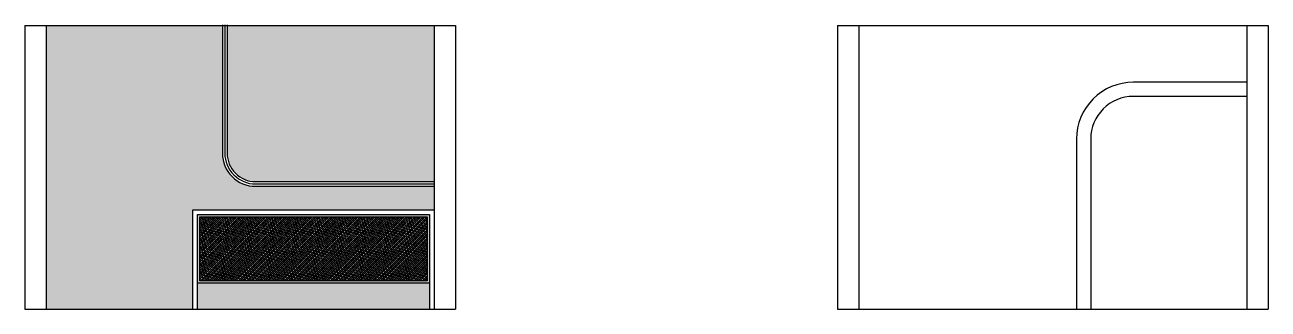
# Model space of a CAD drawing. Header units: inches. Extents: x 9636 to 21597, y -10243 to 557.
# Drawn here: x 18878 to 19404, y -144 to -23 of the extents above; entities that cross this region are included whole.
import ezdxf

# ---------------------------------------------------------------- set-up
doc = ezdxf.new("R2010")
doc.units = ezdxf.units.IN
doc.header["$MEASUREMENT"] = 0
doc.layers.add('IEL-HATCH-002', color=7, linetype='Continuous')

msp = doc.modelspace()

# ---------------------------------------------------------------- hatches: boundary and pattern name
at = {"layer": 'IEL-HATCH-002', "true_color": 0xf5f0ea, "transparency": 33554687}
h = msp.add_hatch(color=7, dxfattribs=at)
h.dxf.hatch_style = 1
h.paths.add_polyline_path([(18961.75, -77.56), (18961.75, -23.54), (18887.25, -23.54), (18887.25, -143.54), (18949.25, -143.54), (18949.25, -101.54), (19051.25, -101.54), (19051.25, -91.56), (18975.75, -91.56, -0.414214)])
at = {"layer": 'IEL-HATCH-002', "true_color": 0xa5b88e, "transparency": 33554687}
h = msp.add_hatch(color=253, dxfattribs=at)
h.dxf.hatch_style = 1
h.paths.add_polyline_path([(19051.25, -23.54), (18963.75, -23.54), (18963.75, -77.56, 0.414214), (18975.75, -89.56), (19051.25, -89.56)])
h = msp.add_hatch(color=253, dxfattribs=at)
h.dxf.hatch_style = 1
h.set_gradient(color1=(200, 201, 45), color2=(153, 155, 55), name='INVCYLINDER')
h.paths.add_polyline_path([(19049.25, -103.54), (18951.25, -103.54), (18951.25, -132.5), (19049.25, -132.5)], flags=17)
h.paths.add_polyline_path([(19048.25, -104.54), (19048.25, -131.5), (18952.25, -131.5), (18952.25, -104.54)], flags=16)
at = {"layer": 'IEL-HATCH-002', "true_color": 0xf8f6b0, "transparency": 33554687}
h = msp.add_hatch(dxfattribs=at)
h.set_pattern_fill('ANSI38', color=51, scale=5)
h.paths.add_polyline_path([(19048.25, -104.54), (18952.25, -104.54), (18952.25, -131.5), (19048.25, -131.5)])
at = {"layer": 'IEL-HATCH-002', "true_color": 0xdeccba, "transparency": 33554687}
h = msp.add_hatch(color=254, dxfattribs=at)
h.dxf.hatch_style = 1
h.paths.add_polyline_path([(19049.25, -132.5), (18951.25, -132.5), (18951.25, -143.54), (19049.25, -143.54)], flags=17)

# ---------------------------------------------------------------- linework, layer by layer
for p, q in [((18878.25, -23.54), (18878.25, -143.54)), ((18878.25, -23.54), (19060.25, -23.54)), ((18887.25, -23.54), (18887.25, -143.54)), ((19051.25, -23.54), (19051.25, -143.54)), ((19060.25, -23.54), (19060.25, -143.54)), ((19221.75, -23.54), (19221.75, -143.54)), ((19221.75, -23.54), (19403.75, -23.54)), ((19230.75, -23.54), (19230.75, -143.54)), ((19394.75, -23.54), (19394.75, -143.54)), ((19403.75, -23.54), (19403.75, -143.54)), ((18878.25, -143.54), (19060.25, -143.54)), ((19221.75, -143.54), (19403.75, -143.54))]:
    msp.add_line(p, q)
at = {"color": 51, "true_color": 0xf7f281}
for points in [[(18961.75, -23.23), (18961.75, -77.56, 0.414214), (18975.75, -91.56), (19051.25, -91.56)], [(18962.75, -23.23), (18962.75, -77.56, 0.414214), (18975.75, -90.56), (19051.25, -90.56)]]:
    msp.add_lwpolyline(points, format="xyb", dxfattribs=at)
for points in [[(18963.75, -23.23), (18963.75, -77.56, 0.414214), (18975.75, -89.56), (19051.25, -89.56)], [(19394.75, -47.54), (19346.75, -47.54, 0.414214), (19322.75, -71.54), (19322.75, -143.54)], [(19394.75, -53.54), (19346.75, -53.54, 0.414214), (19328.75, -71.54), (19328.75, -143.54)]]:
    msp.add_lwpolyline(points, format="xyb")
for points in [[(18949.25, -143.54), (18949.25, -101.54), (19051.25, -101.54), (19051.25, -143.54)], [(18951.25, -143.54), (18951.25, -103.54), (19049.25, -103.54), (19049.25, -143.54)]]:
    msp.add_lwpolyline(points)
for points in [[(18951.25, -103.54), (19049.25, -103.54), (19049.25, -132.5), (18951.25, -132.5)], [(18952.25, -104.54), (19048.25, -104.54), (19048.25, -131.5), (18952.25, -131.5)]]:
    msp.add_lwpolyline(points, close=True)

doc.saveas('drawing.dxf')
